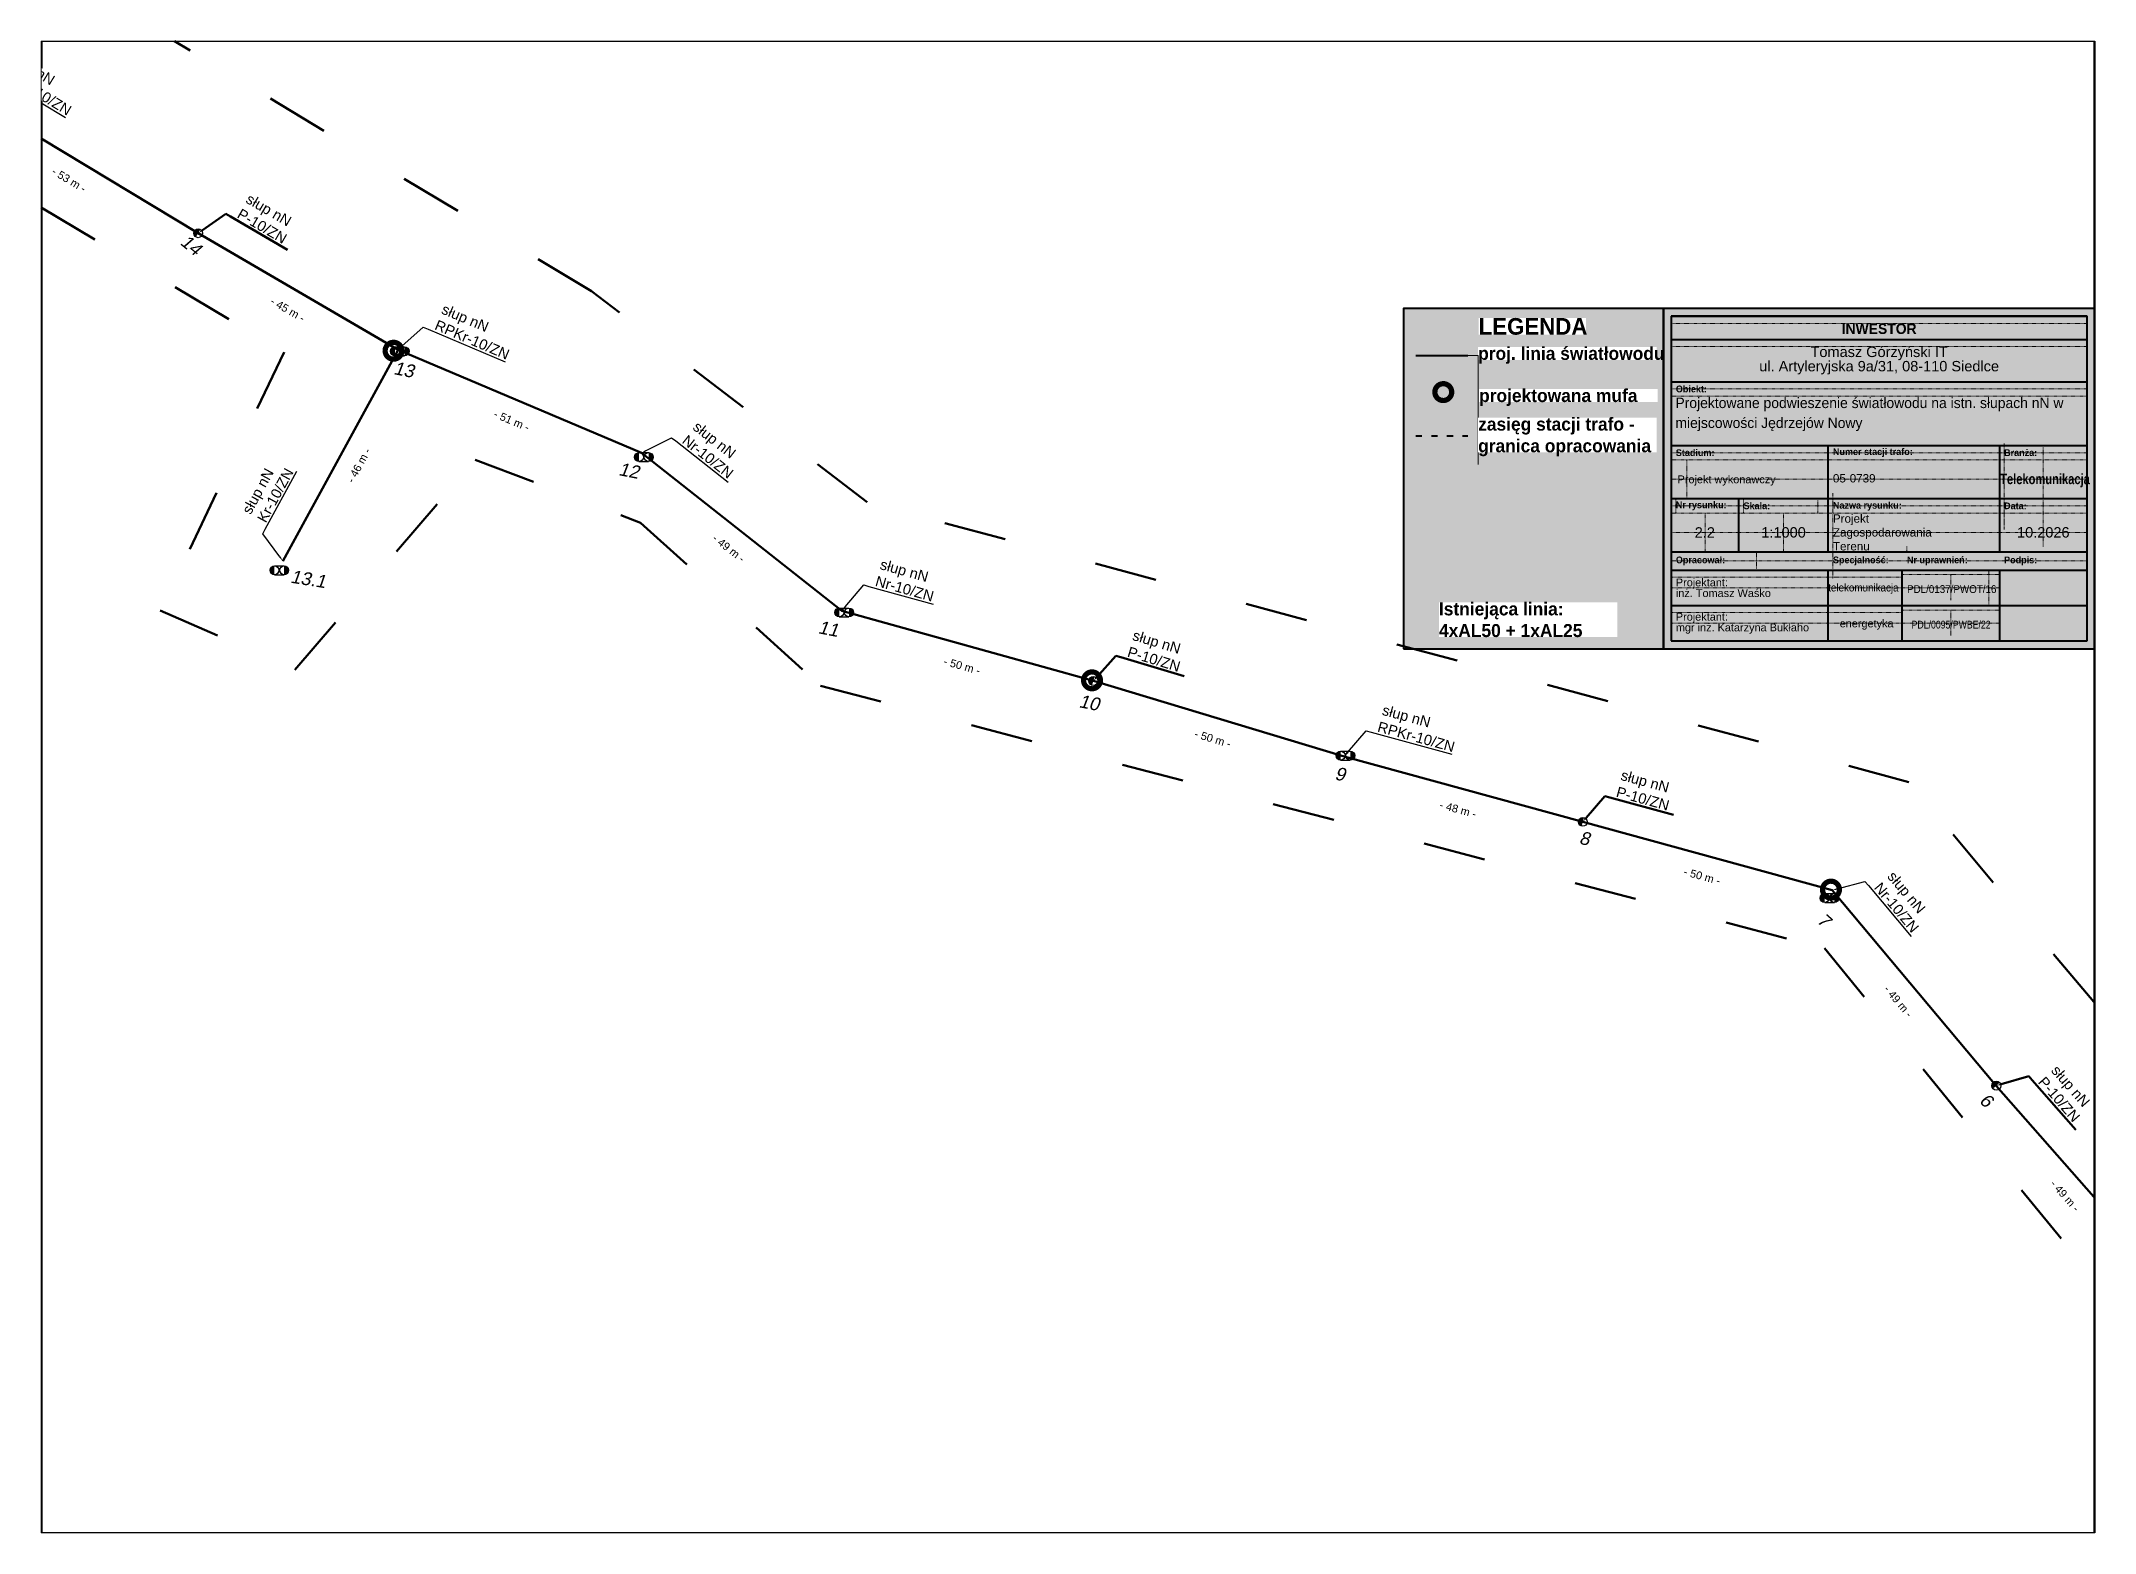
# Paper-space layout '739-2' of a CAD drawing. Header units: metres, sheet in millimetres. Extents: x 0 to 395, y 0 to 287.
# The model-space entities are those that its viewports show. They can reach past a viewport. Long polylines and large blocks are cut down to what shows.
import ezdxf
from ezdxf import colors
from ezdxf.entities.mleader import LeaderData, LeaderLine
from ezdxf.math import Vec2, Vec3

# ---------------------------------------------------------------- set-up
doc = ezdxf.new("R2010")
doc.units = ezdxf.units.M
for name, pattern in [('ACAD_ISO03W100', [30, 12, -18]), ('DGN Style 2', [0.005224, 0.003135, -0.00209]), ('GCAD_ISO03W100', [30, 12, -18])]:
    doc.linetypes.add(name, pattern=pattern)
for name, color, linetype, lineweight in [('!TELE', 30, 'SCARPLINE1A', 50), ('!trafo_05-0739', 6, 'GCAD_ISO03W100', 50), ('@Tabelka', 7, 'Continuous', 13), ('_mm zasięg trafo', 6, 'ACAD_ISO03W100', 35), ('_numery slupow etap 4 cz. 2', 7, 'Continuous', 40), ('_światłowód', 30, 'Continuous', 50)]:
    doc.layers.add(name, color=color, linetype=linetype, lineweight=lineweight)
for name, color, linetype in [('!wymiary', 7, 'Continuous'), ('_MM mufy', 3, 'Continuous'), ('_MM opisy', 7, 'Continuous'), ('_MM slupy', 5, 'Continuous')]:
    doc.layers.add(name, color=color, linetype=linetype)
doc.layers.add('@KonstrTabelki', color=253, linetype='DGN Style 2', lineweight=0, plot=False)
doc.styles.add('LEGENDA', font='arial.ttf')
doc.styles.get("Standard").update_dxf_attribs({"font": 'ARIAL.TTF'})
doc.linetypes.add('SCARPLINE1A', pattern='A,2,[150,AAA.SHX,S=1,R=0,X=0,Y=0],1e-11', length=2)
doc.dimstyles.new('opis linie', dxfattribs={"dimtxt": 1.5, "dimasz": 0.18, "dimexe": 0.18, "dimexo": 0.0625, "dimgap": 2.5, "dimtad": 4, "dimdec": 0, "dimzin": 0, "dimdsep": 46, "dimtxsty": 'Standard', "dimcen": 0.09, "dimse1": 1, "dimse2": 1, "dimsd1": 1, "dimsd2": 1, "dimclrt": 256, "dimadec": 0, "dimazin": 0, "dimtfac": 1, "dimtdec": 0, "dimtofl": 0, "dimtmove": 0, "dimatfit": 3, "dimfxl": 1, "dimtfill": 1, "dimtolj": 1, "dimtzin": 0, "dimarcsym": 0})

psp = doc.layouts.new('739-2')

# ---------------------------------------------------------------- texts
at = {"color": 18, "true_color": 0x000000, "insert": (314.32, 218.27), "char_height": 2, "width": 76.9558, "attachment_point": 1, "line_spacing_factor": 0.825, "style": 'LEGENDA'}
psp.add_mtext('\\pxsm1.15,ql;{\\fLato Light|b0|i0|c238|p34;\\C256;Projektowane podwieszenie światłowodu na istn. słupach nN w miejscowości Jędrzejów Nowy}', dxfattribs=at)
at = {"color": 1, "char_height": 1.6, "width": 26.3577, "attachment_point": 4, "style": 'LEGENDA'}
for s, insert in [('{\\C18;\\c0;05-0739}', (344.61, 202.76, 1)), ('{\\C18;\\c0;Projekt Zagospodarowania Terenu}', (344.61, 192.36, 1))]:
    psp.add_mtext(s, dxfattribs=dict(at, insert=insert))
at = {"char_height": 2, "attachment_point": 5, "line_spacing_factor": 0.825, "style": 'LEGENDA'}
for s, insert in [('2.2', (319.97, 192.36)), ('1:1000', (335.12, 192.36))]:
    psp.add_mtext(s, dxfattribs=dict(at, insert=insert))

msp = doc.modelspace()

# ---------------------------------------------------------------- blocks, each defined once
blk = doc.blocks.new('tabelka')
at = {"true_color": 0xffffff, "transparency": 33554687}
h = blk.add_hatch(color=7, dxfattribs=at)
h.dxf.hatch_style = 1
h.paths.add_polyline_path([(-83, 65.41), (0, 65.41), (0, 0), (-83, 0)])
at = {"layer": '@KonstrTabelki', "lineweight": 0}
for p, q in [((-1.5, 62.52), (-81.5, 62.52)), ((-1.5, 58.08), (-81.5, 58.08)), ((-1.5, 49.94), (-81.5, 49.94)), ((-81.5, 48.55), (-1.5, 48.55)), ((-1.5, 37.69), (-81.5, 37.69)), ((-81.5, 36.3), (-1.5, 36.3)), ((-78.46, 36.3), (-78.46, 28.86)), ((-17.47, 39.44), (-17.47, 22.94)), ((-9.93, 19.68), (-9.93, 39.08)), ((-81.5, 32.58), (-1.5, 32.58)), ((-80.6, 28.86), (-80.6, 26.08)), ((-67.58, 28.86), (-67.58, 26.08)), ((-53.27, 26.08), (-53.27, 28.86)), ((-50.39, 29.9), (-50.39, 18.64)), ((-17.47, 28.86), (-17.47, 22.94)), ((-9.93, 19.68), (-9.93, 28.86)), ((-1.5, 27.47), (-81.5, 27.47)), ((-81.5, 26.08), (-1.5, 26.08)), ((-74.99, 18.64), (-74.99, 26.08)), ((-59.88, 18.64), (-59.88, 26.08)), ((-1.5, 27.47), (-18.36, 27.47)), ((-1.5, 22.36), (-81.5, 22.36)), ((-1.5, 22.36), (-18.36, 22.36)), ((-81.5, 16.88), (-1.5, 16.88)), ((-65.11, 18.64), (-65.11, 15.11)), ((-50.39, 18.64), (-50.39, 13.41)), ((-36.15, 19.68), (-36.15, 18.64)), ((-37.05, 13.77), (-81.5, 13.77)), ((-37.05, 14.25), (-18.36, 14.25)), ((-27.71, 14.25), (-27.71, 9.31)), ((-20.43, 15.11), (-20.43, 8.31)), ((-37.05, 11.71), (-81.5, 11.71)), ((-18.36, 11.71), (-37.05, 11.71)), ((-37.05, 6.97), (-81.5, 6.97)), ((-37.05, 4.9), (-81.5, 4.9)), ((-37.05, 7.44), (-18.36, 7.44)), ((-18.36, 4.9), (-37.05, 4.9)), ((-27.71, 7.44), (-27.71, 2.5))]:
    blk.add_line(p, q, dxfattribs=at)
at = {"layer": '@KonstrTabelki'}
for points in [[(-51.29, 28.86), (-51.29, 39.08)], [(-51.29, 18.64), (-51.29, 28.86)]]:
    blk.add_lwpolyline(points, dxfattribs=at)
at = {"layer": '@Tabelka', "lineweight": 40}
for p, q in [((0, 65.41), (-83, 65.41)), ((-83, 65.41), (-83, 0)), ((-81.5, 63.91), (-1.5, 63.91)), ((-1.5, 63.91), (-81.5, 63.91)), ((-81.5, 63.91), (-81.5, 1.5)), ((-1.5, 1.5), (-1.5, 63.91)), ((0, 0), (0, 65.41)), ((-81.5, 59.47), (-1.5, 59.47)), ((-81.5, 51.33), (-1.5, 51.33)), ((-81.5, 39.08), (-1.5, 39.08)), ((-81.5, 39.08), (-18.36, 39.08)), ((-51.29, 28.86), (-51.29, 39.08)), ((-51.29, 28.86), (-51.29, 35.67)), ((-18.36, 39.08), (-18.36, 28.86)), ((-81.5, 28.86), (-18.36, 28.86)), ((-68.48, 18.64), (-68.48, 28.86)), ((-51.29, 18.64), (-51.29, 28.86)), ((-18.36, 28.86), (-1.5, 28.86)), ((-18.36, 28.86), (-18.36, 18.64)), ((-51.29, 18.64), (-51.29, 25.45)), ((-18.36, 25.45), (-18.36, 18.64)), ((-81.5, 18.64), (-1.5, 18.64)), ((-81.5, 18.64), (-1.5, 18.64)), ((-81.5, 15.11), (-1.5, 15.11)), ((-51.29, 1.5), (-51.29, 15.11)), ((-37.05, 1.5), (-37.05, 15.11)), ((-18.36, 15.11), (-18.36, 1.5)), ((-81.5, 8.31), (-1.5, 8.31)), ((-81.5, 8.31), (-1.5, 8.31)), ((-81.5, 1.5), (-1.5, 1.5)), ((-83, 0), (0, 0))]:
    blk.add_line(p, q, dxfattribs=at)
at = {"layer": '@Tabelka'}
for s, insert, char_height, attachment_point, line_spacing_factor in [('{\\fLato Light|b1|i0|c238|p34;INWESTOR}', (-41.5, 62.52), 2, 2, 0.825), ('{\\fLato Light|b1|i0|c238|p34;Obiekt:}', (-80.6, 49.94), 1.3, 4, 0.946154), ('{\\fLato Light|b1|i0|c238|p34;Branża:}', (-17.47, 37.69), 1.3, 4, 0.946154), ('Projekt wykonawczy', (-80.27, 32.34), 1.5, 4, 0.825), ('{\\fLato Light|b1|i0|c238|p34;\\W0.8;Telekomunikacja}', (-9.6, 32.34), 2, 5, 0.76875), ('{\\fLato Light|b1|i0|c238|p34;Nr rysunku:}', (-80.6, 27.47), 1.3, 4, 0.946154), ('{\\fLato Light|b1|i0|c238|p34;Skala:}', (-67.58, 27.47), 1.3, 4, 0.946154), ('{\\fLato Light|b1|i0|c238|p34;Nazwa rysunku:}', (-50.39, 27.38), 1.3, 4, 0.946154), ('{\\fLato Light|b1|i0|c238|p34;Data:}', (-17.47, 27.47), 1.3, 4, 0.946154), ('10.2026', (-9.93, 22.36), 2, 5, 0.825), ('{\\fLato Light|b1|i0|c238|p34;Opracował:}', (-80.6, 16.88), 1.3, 4, 0.946154), ('{\\fLato Light|b1|i0|c238|p34;Specjalność:}', (-50.39, 16.88), 1.3, 4, 0.946154), ('{\\fLato Light|b1|i0|c238|p34;Nr uprawnień:}', (-36.15, 16.88), 1.3, 4, 0.946154), ('{\\fLato Light|b1|i0|c238|p34;Podpis:}', (-17.47, 16.88), 1.3, 4, 0.946154)]:
    blk.add_mtext(s, dxfattribs=dict(at, insert=insert, char_height=char_height, attachment_point=attachment_point, line_spacing_factor=line_spacing_factor))
at = {"layer": '@Tabelka', "insert": (-41.5, 58.08), "char_height": 2, "attachment_point": 2, "line_spacing_factor": 0.825, "style": 'LEGENDA'}
blk.add_mtext('Tomasz Górzyński IT\\Pul. Artyleryjska 9a/31, 08-110 Siedlce', dxfattribs=at)
at = {"layer": '@Tabelka'}
for s, insert, char_height, width, attachment_point, line_spacing_factor in [('{\\fLato Light|b1|i0|c238|p34;Stadium:}', (-80.6, 37.69), 1.3, 8.6456, 4, 0.946154), ('{\\fLato Light|b1|i0|c238|p34;Numer stacji trafo:}', (-50.39, 37.69), 1.3, 16.1141, 4, 0.946154), ('Projektant:\\Pinż. Tomasz Waśko', (-80.6, 11.71), 1.5, 27.9275, 4, 0.825), ('{\\W0.9;telekomunikacja}', (-44.53, 11.53), 1.5, 22.915, 5, 0.825), ('{\\W0.9;PDL/0137/PWOT/16}', (-27.54, 11.46), 1.5, 22.915, 5, 0.825), ('Projektant:\\Pmgr inż. Katarzyna Bukłaho', (-80.6, 4.9), 1.5, 27.9275, 4, 0.825), ('energetyka', (-43.91, 4.64), 1.5, 22.915, 5, 0.825), ('{\\W0.8;PDL/0095/PWBE/22}', (-27.66, 4.62), 1.5, 22.915, 5, 0.825)]:
    blk.add_mtext(s, dxfattribs=dict(at, insert=insert, char_height=char_height, width=width, attachment_point=attachment_point, line_spacing_factor=line_spacing_factor))
blk = doc.blocks.new('mufa')
at = {"layer": '_MM mufy'}
h = blk.add_hatch(color=256, dxfattribs=at)
h.dxf.hatch_style = 1
h.paths.add_polyline_path([(2.15, 0.12, 1), (-2.1, -0.05, 1)])
h.paths.add_polyline_path([(-1.1, -0.01, -1), (1.15, 0.08, -1)], flags=16)
h.paths.add_polyline_path([(-0.83, 0, -1), (0.88, 0.07, -1)], flags=0)
blk = doc.blocks.new('legenda')
at = {"true_color": 0xffffff, "transparency": 33554687}
h = blk.add_hatch(color=7, dxfattribs=at)
h.dxf.hatch_style = 1
h.paths.add_polyline_path([(-50, 65.41), (0, 65.41), (0, 0), (-50, 0)])
at = {"lineweight": 40}
blk.add_lwpolyline([(0, 65.41), (-50, 65.41), (-50, 0)], dxfattribs=at)
at = {"layer": '_mm zasięg trafo', "lineweight": 40, "ltscale": 0.1}
blk.add_lwpolyline([(-47.62, 40.95), (-37.62, 40.95)], dxfattribs=at)
at = {"layer": '_światłowód', "lineweight": 40}
blk.add_lwpolyline([(-47.62, 56.41), (-37.62, 56.41)], dxfattribs=at)
at = {"layer": '_mm zasięg trafo'}
blk.add_blockref('mufa', (-42.35, 49.31), dxfattribs=at)
at = {"layer": '_mm zasięg trafo', "bg_fill": 3, "box_fill_scale": 1, "bg_fill_color": 256, "bg_fill_transparency": 0}
for s, width, heights, insert, char_height, attachment_point in [('{\\fLato Light|b1|i0|c238|p34;\\C7;LEGENDA}', 20.65, [-3.27], (-35.53, 63.58), 3.2, 1), ('\\pxt4;{\\fLato Light|b1|i0|c238|p34;\\C7;proj. linia światłowodu}', 34.3358, [-3.2], (-35.62, 56.41), 2.5, 4)]:
    blk.add_mtext_dynamic_manual_height_columns(s, width=width, gutter_width=1, heights=heights, dxfattribs=dict(at, insert=insert, char_height=char_height, attachment_point=attachment_point))
at = {"layer": 'Defpoints', "color": 252, "lineweight": 0, "true_color": 0x939598}
blk.add_lwpolyline([(-37.62, 56.41), (-35.62, 56.41), (-35.62, 35.41)], dxfattribs=at)
at = {"layer": '_mm zasięg trafo', "char_height": 2.5, "attachment_point": 4, "bg_fill": 3, "box_fill_scale": 1, "bg_fill_color": 256, "bg_fill_transparency": 0}
for s, heights, insert in [('\\pxt4;{\\fLato Light|b1|i0|c238|p34;\\C7;projektowana mufa}', [-3.2], (-35.44, 48.3)), ('\\pxt4;{\\fLato Light|b1|i0|c238|p34;\\C7;zasięg stacji trafo - granica opracowania}', [-7.36], (-35.62, 40.72))]:
    blk.add_mtext_dynamic_manual_height_columns(s, width=34.3358, gutter_width=1, heights=heights, dxfattribs=dict(at, insert=insert))
at = {"lineweight": 40}
blk.add_lwpolyline([(-50, 0), (0, 0), (0, 65.41)], dxfattribs=at)
at = {"layer": '_mm zasięg trafo', "insert": (-43.16, 5.56), "char_height": 2.5, "attachment_point": 4, "bg_fill": 3, "box_fill_scale": 1, "bg_fill_color": 256, "bg_fill_transparency": 0}
blk.add_mtext_dynamic_manual_height_columns('\\pxt4;{\\fLato Light|b1|i0|c238|p34;\\C7;Istniejąca linia:\\P4xAL50 + 1xAL25}', width=34.3358, gutter_width=1, heights=[0], dxfattribs=at)
blk = doc.blocks.new('*D151')
at = {"layer": 'Defpoints', "color": 0}
for p in [(7548016.27, 5784969.9), (7548016.93, 5784969.54), (7547994.11, 5784929.27)]:
    blk.add_point(p, dxfattribs=at)
at = {"layer": '!wymiary', "insert": (7548008.72, 5784947.66), "char_height": 1.5, "attachment_point": 5, "rotation": 61.3911, "bg_fill": 3, "box_fill_scale": 1.1, "bg_fill_color": 9, "bg_fill_true_color": 13158600, "bg_fill_transparency": 0}
blk.add_mtext('\\A1;- 46 m -', dxfattribs=at)
blk = doc.blocks.new('*D159')
at = {"layer": 'Defpoints', "color": 0}
for p in [(7547932.28, 5785019.71), (7547977.81, 5784992.31), (7547977.42, 5784991.67)]:
    blk.add_point(p, dxfattribs=at)
at = {"layer": '!wymiary', "insert": (7547952.97, 5785002.57), "char_height": 1.5, "attachment_point": 5, "rotation": 328.9671, "bg_fill": 3, "box_fill_scale": 1.1, "bg_fill_color": 9, "bg_fill_true_color": 13158600, "bg_fill_transparency": 0}
blk.add_mtext('\\A1;- 53 m -', dxfattribs=at)
blk = doc.blocks.new('*D160')
at = {"layer": 'Defpoints', "color": 0}
for p in [(7547977.81, 5784992.31), (7548015.89, 5784969.26), (7548016.27, 5784969.9)]:
    blk.add_point(p, dxfattribs=at)
at = {"layer": '!wymiary', "insert": (7547995.02, 5784977.64), "char_height": 1.5, "attachment_point": 5, "rotation": 329.7731, "bg_fill": 3, "box_fill_scale": 1.1, "bg_fill_color": 9, "bg_fill_true_color": 13158600, "bg_fill_transparency": 0}
blk.add_mtext('\\A1;- 45 m -', dxfattribs=at)
blk = doc.blocks.new('*D161')
at = {"layer": 'Defpoints', "color": 0}
for p in [(7548016.27, 5784969.9), (7548062.76, 5784949.36), (7548063.06, 5784950.06)]:
    blk.add_point(p, dxfattribs=at)
at = {"layer": '!wymiary', "insert": (7548038.1, 5784956.28), "char_height": 1.5, "attachment_point": 5, "rotation": 337.011, "bg_fill": 3, "box_fill_scale": 1.1, "bg_fill_color": 9, "bg_fill_true_color": 13158600, "bg_fill_transparency": 0}
blk.add_mtext('\\A1;- 51 m -', dxfattribs=at)
blk = doc.blocks.new('*D162')
at = {"layer": 'Defpoints', "color": 0}
for p in [(7548063.06, 5784950.06), (7548101.14, 5784919.14), (7548101.61, 5784919.73)]:
    blk.add_point(p, dxfattribs=at)
at = {"layer": '!wymiary', "insert": (7548079.85, 5784931.74), "char_height": 1.5, "attachment_point": 5, "rotation": 321.8127, "bg_fill": 3, "box_fill_scale": 1.1, "bg_fill_color": 9, "bg_fill_true_color": 13158600, "bg_fill_transparency": 0}
blk.add_mtext('\\A1;- 49 m -', dxfattribs=at)
blk = doc.blocks.new('*D163')
at = {"layer": 'Defpoints', "color": 0}
for p in [(7548101.61, 5784919.73), (7548149.78, 5784905.51), (7548149.98, 5784906.23)]:
    blk.add_point(p, dxfattribs=at)
at = {"layer": '!wymiary', "insert": (7548124.71, 5784909.11), "char_height": 1.5, "attachment_point": 5, "rotation": 344.4027, "bg_fill": 3, "box_fill_scale": 1.1, "bg_fill_color": 9, "bg_fill_true_color": 13158600, "bg_fill_transparency": 0}
blk.add_mtext('\\A1;- 50 m -', dxfattribs=at)
blk = doc.blocks.new('*D164')
at = {"layer": 'Defpoints', "color": 0}
for p in [(7548149.98, 5784906.23), (7548198, 5784890.96), (7548198.22, 5784891.68)]:
    blk.add_point(p, dxfattribs=at)
at = {"layer": '!wymiary', "insert": (7548172.94, 5784895.11), "char_height": 1.5, "attachment_point": 5, "rotation": 343.2166, "bg_fill": 3, "box_fill_scale": 1.1, "bg_fill_color": 9, "bg_fill_true_color": 13158600, "bg_fill_transparency": 0}
blk.add_mtext('\\A1;- 50 m -', dxfattribs=at)
blk = doc.blocks.new('*D165')
at = {"layer": 'Defpoints', "color": 0}
for p in [(7548198.22, 5784891.68), (7548243.91, 5784878.4), (7548244.11, 5784879.13)]:
    blk.add_point(p, dxfattribs=at)
at = {"layer": '!wymiary', "insert": (7548220.11, 5784881.53), "char_height": 1.5, "attachment_point": 5, "rotation": 344.7014, "bg_fill": 3, "box_fill_scale": 1.1, "bg_fill_color": 9, "bg_fill_true_color": 13158600, "bg_fill_transparency": 0}
blk.add_mtext('\\A1;- 48 m -', dxfattribs=at)
blk = doc.blocks.new('*D166')
at = {"layer": 'Defpoints', "color": 0}
for p in [(7548244.11, 5784879.13), (7548292.09, 5784865.99), (7548291.89, 5784865.27)]:
    blk.add_point(p, dxfattribs=at)
at = {"layer": '!wymiary', "insert": (7548267.04, 5784868.68), "char_height": 1.5, "attachment_point": 5, "rotation": 344.6876, "bg_fill": 3, "box_fill_scale": 1.1, "bg_fill_color": 9, "bg_fill_true_color": 13158600, "bg_fill_transparency": 0}
blk.add_mtext('\\A1;- 50 m -', dxfattribs=at)
blk = doc.blocks.new('*D167')
at = {"layer": 'Defpoints', "color": 0}
for p in [(7548292.09, 5784865.99), (7548323.05, 5784827.92), (7548323.63, 5784828.41)]:
    blk.add_point(p, dxfattribs=at)
at = {"layer": '!wymiary', "insert": (7548304.78, 5784844.62), "char_height": 1.5, "attachment_point": 5, "rotation": 309.9991, "bg_fill": 3, "box_fill_scale": 1.1, "bg_fill_color": 9, "bg_fill_true_color": 13158600, "bg_fill_transparency": 0}
blk.add_mtext('\\A1;- 49 m -', dxfattribs=at)
blk = doc.blocks.new('*D168')
at = {"layer": 'Defpoints', "color": 0}
for p in [(7548323.63, 5784828.41), (7548355.54, 5784790.87), (7548356.11, 5784791.36)]:
    blk.add_point(p, dxfattribs=at)
at = {"layer": '!wymiary', "insert": (7548336.85, 5784807.24), "char_height": 1.5, "attachment_point": 5, "rotation": 311.2425, "bg_fill": 3, "box_fill_scale": 1.1, "bg_fill_color": 9, "bg_fill_true_color": 13158600, "bg_fill_transparency": 0}
blk.add_mtext('\\A1;- 49 m -', dxfattribs=at)
blk = doc.blocks.new('ZN')
at = {"layer": '_MM slupy', "transparency": 33554687}
h = blk.add_hatch(color=256, dxfattribs=at)
h.dxf.hatch_style = 1
h.paths.add_polyline_path([(0, -0.86), (0, 0.86, 1)])
at = {"layer": '_MM slupy'}
blk.add_circle((0, 0), 0.857, dxfattribs=at)
blk = doc.blocks.new('R')
at = {"layer": '_MM slupy', "transparency": 33554687}
h = blk.add_hatch(color=256, dxfattribs=at)
h.dxf.hatch_style = 1
h.paths.add_polyline_path([(-0.93, -0.86), (-0.93, 0.86, 1)])
h = blk.add_hatch(color=256, dxfattribs=at)
h.dxf.hatch_style = 1
h.paths.add_polyline_path([(0.93, 0.86), (0.93, -0.86, 1)])
at = {"layer": '_MM slupy'}
for points in [[(-0.93, 0.86), (0.93, 0.86)], [(-0.93, -0.86), (0.93, -0.86)]]:
    blk.add_lwpolyline(points, dxfattribs=at)
for centre in [(-0.93, 0), (0.93, 0)]:
    blk.add_circle(centre, 0.857, dxfattribs=at)
blk = doc.blocks.new('q')
at = {"layer": '_MM slupy'}
blk.add_blockref('ZN', (0, 0), dxfattribs=at)
at = {"layer": '_MM opisy'}
ml = blk.add_multileader_mtext('Standard', dxfattribs=at)
ml.set_content('\\pxql;słup nN\\PP-10/ZN', color=256)
ml.set_leader_properties()
ml.build(insert=Vec2(0, 0))
ml.multileader.update_dxf_attribs({"has_text_frame": 1, "text_left_attachment_type": 5, "text_right_attachment_type": 5, "dogleg_length": 1, "arrow_head_size": 1})
ctx = ml.context
ctx.base_point, ctx.char_height, ctx.arrow_head_size, ctx.landing_gap_size, ctx.plane_origin = Vec3(3.75, 5.9), 2, 1, 1, Vec3(1.72, -1.42)
ctx.left_attachment, ctx.right_attachment = 5, 5
notes = []
notes.append((ctx, [(0, (1, 1, 0), (2.75, 5.9), (1, 0), 1, [(0, [(0, 0), (2.75, 5.9)], 0, [])])]))
ctx.mtext.insert, ctx.mtext.flow_direction = Vec3(4.75, 11.7), 5
ctx.mtext.has_bg_fill, ctx.mtext.bg_color, ctx.mtext.bg_scale_factor, ctx.mtext.bg_transparency, ctx.mtext.use_window_bg_color = 1, -1023410175, 1, 0, 1
for ctx, leaders in notes:
    for number, flags, end, landing, length, lines in leaders:
        leader = LeaderData()
        leader.index, (leader.has_last_leader_line, leader.has_dogleg_vector, leader.attachment_direction) = number, flags
        leader.last_leader_point, leader.dogleg_vector, leader.dogleg_length = Vec3(end), Vec3(landing), length
        for number, points, colour, breaks in lines:
            line = LeaderLine()
            line.index, line.vertices, line.color, line.breaks = number, Vec3.list(points), colors.encode_raw_color(colour), breaks
            leader.lines.append(line)
        ctx.leaders.append(leader)

# ---------------------------------------------------------------- linework, layer by layer
at = {"layer": '!TELE'}
for points in [[(7547932.28, 5785019.71), (7547977.81, 5784992.31), (7548016.27, 5784969.9), (7548063.06, 5784950.06), (7548101.61, 5784919.73), (7548149.98, 5784906.23), (7548198.22, 5784891.68), (7548244.11, 5784879.13), (7548292.09, 5784865.99), (7548323.63, 5784828.41), (7548356.11, 5784791.36)], [(7547994.11, 5784929.27), (7548016.27, 5784969.9)]]:
    msp.add_lwpolyline(points, dxfattribs=at)

# ---------------------------------------------------------------- next in the draw order: dimensions: what is measured, and where the dimension line sits
at = {"layer": '!wymiary'}
for p1, p2, picture, middle in [((7547932.28, 5785019.71), (7547977.81, 5784992.31), '*D159', (7547952.97, 5785002.57)), ((7547994.11, 5784929.27), (7548016.27, 5784969.9), '*D151', (7548008.72, 5784947.66))]:
    dim = msp.add_aligned_dim(p1=p1, p2=p2, distance=-0.75, dimstyle='opis linie', override={"dimpost": '- <> m -'}, dxfattribs=at)
    dim.commit()
    dim.dimension.update_dxf_attribs({"geometry": picture, "text_midpoint": middle})

# ---------------------------------------------------------------- next in the draw order: dimensions: what is measured, and where the dimension line sits
dim = msp.add_aligned_dim(p1=(7547977.81, 5784992.31), p2=(7548016.27, 5784969.9), distance=-0.75, dimstyle='opis linie', override={"dimpost": '- <> m -'}, dxfattribs=at)
dim.commit()
dim.dimension.update_dxf_attribs({"geometry": '*D160', "text_midpoint": (7547995.02, 5784977.64)})

# ---------------------------------------------------------------- next in the draw order: leaders
at = {"layer": '_MM opisy'}
ml = msp.add_multileader_mtext('Standard', dxfattribs=at)
ml.set_content('\\pxql;słup nN\\PRPKr-10/ZN', color=256)
ml.set_leader_properties()
ml.build(insert=Vec2(0, 0))
ml.multileader.update_dxf_attribs({"has_text_frame": 1, "text_left_attachment_type": 5, "text_right_attachment_type": 5, "dogleg_length": 1, "arrow_head_size": 1})
ctx = ml.context
ctx.base_point, ctx.char_height, ctx.arrow_head_size, ctx.landing_gap_size, ctx.plane_origin, ctx.plane_x_axis, ctx.plane_y_axis = Vec3(7547938.54, 5785022.83), 2, 1, 1, Vec3(7547933.02, 5785017.61), Vec3(0.856871, -0.51553), Vec3(0.51553, 0.856871)
ctx.left_attachment, ctx.right_attachment = 5, 5
notes = []
notes.append((ctx, [(0, (1, 1, 0), (7547937.68, 5785023.34), (0.856871, -0.51553), 1, [(0, [(7547932.28, 5785019.71), (7547937.68, 5785023.34)], 0, [])])]))
ctx.mtext.insert, ctx.mtext.text_direction, ctx.mtext.flow_direction = Vec3(7547942.37, 5785027.26), Vec3(0.856871, -0.51553), 5
ctx.mtext.has_bg_fill, ctx.mtext.bg_color, ctx.mtext.bg_scale_factor, ctx.mtext.bg_transparency, ctx.mtext.use_window_bg_color = 1, -1023410175, 1, 0, 1
ml = msp.add_multileader_mtext('Standard', dxfattribs=at)
ml.set_content('\\pxql;słup nN\\PKr-10/ZN', color=256)
ml.set_leader_properties()
ml.build(insert=Vec2(0, 0))
ml.multileader.update_dxf_attribs({"has_text_frame": 1, "text_left_attachment_type": 5, "text_right_attachment_type": 5, "dogleg_length": 1, "arrow_head_size": 1})
ctx = ml.context
ctx.base_point, ctx.char_height, ctx.arrow_head_size, ctx.landing_gap_size, ctx.plane_origin, ctx.plane_x_axis, ctx.plane_y_axis = Vec3(7547990.72, 5784935.39), 2, 1, 1, Vec3(7547996.18, 5784930.1), Vec3(0.478828, 0.877909), Vec3(-0.877909, 0.478828)
ctx.left_attachment, ctx.right_attachment = 5, 5
notes.append((ctx, [(0, (1, 1, 0), (7547990.25, 5784934.51), (0.478828, 0.877909), 1, [(0, [(7547994.11, 5784929.27), (7547990.25, 5784934.51)], 0, [])])]))
ctx.mtext.insert, ctx.mtext.text_direction, ctx.mtext.flow_direction = Vec3(7547986.14, 5784939.03), Vec3(0.478828, 0.877909), 5
ctx.mtext.has_bg_fill, ctx.mtext.bg_color, ctx.mtext.bg_scale_factor, ctx.mtext.bg_transparency, ctx.mtext.use_window_bg_color = 1, -1023410175, 1, 0, 1
for ctx, leaders in notes:
    for number, flags, end, landing, length, lines in leaders:
        leader = LeaderData()
        leader.index, (leader.has_last_leader_line, leader.has_dogleg_vector, leader.attachment_direction) = number, flags
        leader.last_leader_point, leader.dogleg_vector, leader.dogleg_length = Vec3(end), Vec3(landing), length
        for number, points, colour, breaks in lines:
            line = LeaderLine()
            line.index, line.vertices, line.color, line.breaks = number, Vec3.list(points), colors.encode_raw_color(colour), breaks
            leader.lines.append(line)
        ctx.leaders.append(leader)

# ---------------------------------------------------------------- next in the draw order: block references
at = {"layer": '!TELE', "rotation": 329.7731366324447}
msp.add_blockref('q', (7547977.81, 5784992.31), dxfattribs=at)
msp.add_blockref('R', (7547993.42, 5784927.51))

# ---------------------------------------------------------------- next in the draw order: texts
at = {"layer": '_numery slupow etap 4 cz. 2', "oblique": 10}
msp.add_text('13.1', height=2.5, rotation=350.986, dxfattribs=at).set_placement((7547995.47, 5784925.13))

# ---------------------------------------------------------------- next in the draw order: dimensions: what is measured, and where the dimension line sits
at = {"layer": '!wymiary'}
dim = msp.add_aligned_dim(p1=(7548016.27, 5784969.9), p2=(7548063.06, 5784950.06), distance=-0.75, dimstyle='opis linie', override={"dimpost": '- <> m -'}, dxfattribs=at)
dim.commit()
dim.dimension.update_dxf_attribs({"geometry": '*D161', "text_midpoint": (7548038.1, 5784956.28)})

# ---------------------------------------------------------------- next in the draw order: texts
at = {"layer": '_numery slupow etap 4 cz. 2', "oblique": 10}
msp.add_text('14', height=2.5, rotation=320.9175, dxfattribs=at).set_placement((7547974.2, 5784990.27))

# ---------------------------------------------------------------- next in the draw order: dimensions: what is measured, and where the dimension line sits
at = {"layer": '!wymiary'}
dim = msp.add_aligned_dim(p1=(7548063.06, 5784950.06), p2=(7548101.61, 5784919.73), distance=-0.75, dimstyle='opis linie', override={"dimpost": '- <> m -'}, dxfattribs=at)
dim.commit()
dim.dimension.update_dxf_attribs({"geometry": '*D162', "text_midpoint": (7548079.85, 5784931.74)})

# ---------------------------------------------------------------- next in the draw order: leaders
at = {"layer": '_MM opisy'}
ml = msp.add_multileader_mtext('Standard', dxfattribs=at)
ml.set_content('\\pxql;słup nN\\PRPKr-10/ZN', color=256)
ml.set_leader_properties()
ml.build(insert=Vec2(0, 0))
ml.multileader.update_dxf_attribs({"has_text_frame": 1, "text_left_attachment_type": 5, "text_right_attachment_type": 5, "dogleg_length": 1, "arrow_head_size": 1})
ctx = ml.context
ctx.base_point, ctx.char_height, ctx.arrow_head_size, ctx.landing_gap_size, ctx.plane_origin, ctx.plane_x_axis, ctx.plane_y_axis = Vec3(7548022.03, 5784973.87), 2, 1, 1, Vec3(7548017.3, 5784967.93), Vec3(0.92058, -0.390554), Vec3(0.390554, 0.92058)
ctx.left_attachment, ctx.right_attachment = 5, 5
notes = []
notes.append((ctx, [(0, (1, 1, 0), (7548021.11, 5784974.26), (0.92058, -0.390554), 1, [(0, [(7548016.27, 5784969.9), (7548021.11, 5784974.26)], 0, [])])]))
ctx.mtext.insert, ctx.mtext.text_direction, ctx.mtext.flow_direction = Vec3(7548025.2, 5784978.79), Vec3(0.92058, -0.390554), 5
ctx.mtext.has_bg_fill, ctx.mtext.bg_color, ctx.mtext.bg_scale_factor, ctx.mtext.bg_transparency, ctx.mtext.use_window_bg_color = 1, -1023410175, 1, 0, 1
for ctx, leaders in notes:
    for number, flags, end, landing, length, lines in leaders:
        leader = LeaderData()
        leader.index, (leader.has_last_leader_line, leader.has_dogleg_vector, leader.attachment_direction) = number, flags
        leader.last_leader_point, leader.dogleg_vector, leader.dogleg_length = Vec3(end), Vec3(landing), length
        for number, points, colour, breaks in lines:
            line = LeaderLine()
            line.index, line.vertices, line.color, line.breaks = number, Vec3.list(points), colors.encode_raw_color(colour), breaks
            leader.lines.append(line)
        ctx.leaders.append(leader)

# ---------------------------------------------------------------- next in the draw order: block references
at = {"color": 5, "lineweight": 70}
msp.add_blockref('mufa', (7548015.36, 5784969.68), dxfattribs=at)
msp.add_blockref('R', (7548016.58, 5784969.6))

# ---------------------------------------------------------------- next in the draw order: texts
at = {"layer": '_numery slupow etap 4 cz. 2', "oblique": 10}
msp.add_text('13', height=2.5, rotation=348.9899, dxfattribs=at).set_placement((7548015.28, 5784965.23))

# ---------------------------------------------------------------- next in the draw order: dimensions: what is measured, and where the dimension line sits
at = {"layer": '!wymiary'}
dim = msp.add_aligned_dim(p1=(7548101.61, 5784919.73), p2=(7548149.98, 5784906.23), distance=-0.75, dimstyle='opis linie', override={"dimpost": '- <> m -'}, dxfattribs=at)
dim.commit()
dim.dimension.update_dxf_attribs({"geometry": '*D163', "text_midpoint": (7548124.71, 5784909.11)})

# ---------------------------------------------------------------- next in the draw order: leaders
at = {"layer": '_MM opisy'}
ml = msp.add_multileader_mtext('Standard', dxfattribs=at)
ml.set_content('\\pxql;słup nN\\PNr-10/ZN', color=256)
ml.set_leader_properties()
ml.build(insert=Vec2(0, 0))
ml.multileader.update_dxf_attribs({"has_text_frame": 1, "text_left_attachment_type": 5, "text_right_attachment_type": 5, "dogleg_length": 1, "arrow_head_size": 1})
ctx = ml.context
ctx.base_point, ctx.char_height, ctx.arrow_head_size, ctx.landing_gap_size, ctx.plane_origin, ctx.plane_x_axis, ctx.plane_y_axis = Vec3(7548069.66, 5784952.37), 2, 1, 1, Vec3(7548063.53, 5784947.88), Vec3(0.785994, -0.618234), Vec3(0.618234, 0.785994)
ctx.left_attachment, ctx.right_attachment = 5, 5
notes = []
notes.append((ctx, [(0, (1, 1, 0), (7548068.87, 5784952.99), (0.785994, -0.618234), 1, [(0, [(7548063.06, 5784950.06), (7548068.87, 5784952.99)], 0, [])])]))
ctx.mtext.insert, ctx.mtext.text_direction, ctx.mtext.flow_direction = Vec3(7548074.01, 5784956.29), Vec3(0.785994, -0.618234), 5
ctx.mtext.has_bg_fill, ctx.mtext.bg_color, ctx.mtext.bg_scale_factor, ctx.mtext.bg_transparency, ctx.mtext.use_window_bg_color = 1, -1023410175, 1, 0, 1
for ctx, leaders in notes:
    for number, flags, end, landing, length, lines in leaders:
        leader = LeaderData()
        leader.index, (leader.has_last_leader_line, leader.has_dogleg_vector, leader.attachment_direction) = number, flags
        leader.last_leader_point, leader.dogleg_vector, leader.dogleg_length = Vec3(end), Vec3(landing), length
        for number, points, colour, breaks in lines:
            line = LeaderLine()
            line.index, line.vertices, line.color, line.breaks = number, Vec3.list(points), colors.encode_raw_color(colour), breaks
            leader.lines.append(line)
        ctx.leaders.append(leader)

# ---------------------------------------------------------------- next in the draw order: block references
msp.add_blockref('R', (7548063.52, 5784949.26))

# ---------------------------------------------------------------- next in the draw order: texts
at = {"layer": '_numery slupow etap 4 cz. 2', "oblique": 10}
msp.add_text('12', height=2.5, rotation=348.9899, dxfattribs=at).set_placement((7548058.56, 5784945.81))

# ---------------------------------------------------------------- next in the draw order: dimensions: what is measured, and where the dimension line sits
at = {"layer": '!wymiary'}
dim = msp.add_aligned_dim(p1=(7548149.98, 5784906.23), p2=(7548198.22, 5784891.68), distance=-0.75, dimstyle='opis linie', override={"dimpost": '- <> m -'}, dxfattribs=at)
dim.commit()
dim.dimension.update_dxf_attribs({"geometry": '*D164', "text_midpoint": (7548172.94, 5784895.11)})

# ---------------------------------------------------------------- next in the draw order: leaders
at = {"layer": '_MM opisy'}
ml = msp.add_multileader_mtext('Standard', dxfattribs=at)
ml.set_content('\\pxql;słup nN\\PNr-10/ZN', color=256)
ml.set_leader_properties()
ml.build(insert=Vec2(0, 0))
ml.multileader.update_dxf_attribs({"has_text_frame": 1, "text_left_attachment_type": 5, "text_right_attachment_type": 5, "dogleg_length": 1, "arrow_head_size": 1})
ctx = ml.context
ctx.base_point, ctx.char_height, ctx.arrow_head_size, ctx.landing_gap_size, ctx.plane_origin, ctx.plane_x_axis, ctx.plane_y_axis = Vec3(7548106.81, 5784924.41), 2, 1, 1, Vec3(7548102.88, 5784917.9), Vec3(0.963175, -0.268875), Vec3(0.268875, 0.963175)
ctx.left_attachment, ctx.right_attachment = 5, 5
notes = []
notes.append((ctx, [(0, (1, 1, 0), (7548105.85, 5784924.68), (0.963175, -0.268875), 1, [(0, [(7548101.61, 5784919.73), (7548105.85, 5784924.68)], 0, [])])]))
ctx.mtext.insert, ctx.mtext.text_direction, ctx.mtext.flow_direction = Vec3(7548109.32, 5784929.69), Vec3(0.963175, -0.268875), 5
ctx.mtext.has_bg_fill, ctx.mtext.bg_color, ctx.mtext.bg_scale_factor, ctx.mtext.bg_transparency, ctx.mtext.use_window_bg_color = 1, -1023410175, 1, 0, 1
for ctx, leaders in notes:
    for number, flags, end, landing, length, lines in leaders:
        leader = LeaderData()
        leader.index, (leader.has_last_leader_line, leader.has_dogleg_vector, leader.attachment_direction) = number, flags
        leader.last_leader_point, leader.dogleg_vector, leader.dogleg_length = Vec3(end), Vec3(landing), length
        for number, points, colour, breaks in lines:
            line = LeaderLine()
            line.index, line.vertices, line.color, line.breaks = number, Vec3.list(points), colors.encode_raw_color(colour), breaks
            leader.lines.append(line)
        ctx.leaders.append(leader)

# ---------------------------------------------------------------- next in the draw order: block references
at = {"layer": '!TELE', "rotation": 343.2165609175953}
msp.add_blockref('q', (7548149.98, 5784906.23), dxfattribs=at)
msp.add_blockref('R', (7548102.05, 5784919.39))

# ---------------------------------------------------------------- next in the draw order: texts
at = {"layer": '_numery slupow etap 4 cz. 2', "oblique": 10}
msp.add_text('11', height=2.5, rotation=348.9899, dxfattribs=at).set_placement((7548096.93, 5784915.41))

# ---------------------------------------------------------------- next in the draw order: dimensions: what is measured, and where the dimension line sits
at = {"layer": '!wymiary'}
dim = msp.add_aligned_dim(p1=(7548198.22, 5784891.68), p2=(7548244.11, 5784879.13), distance=-0.75, dimstyle='opis linie', override={"dimpost": '- <> m -'}, dxfattribs=at)
dim.commit()
dim.dimension.update_dxf_attribs({"geometry": '*D165', "text_midpoint": (7548220.11, 5784881.53)})

# ---------------------------------------------------------------- next in the draw order: block references
at = {"color": 5, "lineweight": 70}
msp.add_blockref('mufa', (7548149.69, 5784906.31), dxfattribs=at)

# ---------------------------------------------------------------- next in the draw order: texts
at = {"layer": '_numery slupow etap 4 cz. 2', "oblique": 10}
msp.add_text('10', height=2.5, rotation=348.9899, dxfattribs=at).set_placement((7548147.08, 5784901.19))

# ---------------------------------------------------------------- next in the draw order: dimensions: what is measured, and where the dimension line sits
at = {"layer": '!wymiary'}
dim = msp.add_aligned_dim(p1=(7548244.11, 5784879.13), p2=(7548292.09, 5784865.99), distance=-0.75, dimstyle='opis linie', override={"dimpost": '- <> m -'}, dxfattribs=at)
dim.commit()
dim.dimension.update_dxf_attribs({"geometry": '*D166', "text_midpoint": (7548267.04, 5784868.68)})

# ---------------------------------------------------------------- next in the draw order: leaders
at = {"layer": '_MM opisy'}
ml = msp.add_multileader_mtext('Standard', dxfattribs=at)
ml.set_content('\\pxql;słup nN\\PRPKr-10/ZN', color=256)
ml.set_leader_properties()
ml.build(insert=Vec2(0, 0))
ml.multileader.update_dxf_attribs({"has_text_frame": 1, "text_left_attachment_type": 5, "text_right_attachment_type": 5, "dogleg_length": 1, "arrow_head_size": 1})
ctx = ml.context
ctx.base_point, ctx.char_height, ctx.arrow_head_size, ctx.landing_gap_size, ctx.plane_origin, ctx.plane_x_axis, ctx.plane_y_axis = Vec3(7548203.4, 5784896.38), 2, 1, 1, Vec3(7548199.5, 5784889.86), Vec3(0.964564, -0.26385), Vec3(0.26385, 0.964564)
ctx.left_attachment, ctx.right_attachment = 5, 5
notes = []
notes.append((ctx, [(0, (1, 1, 0), (7548202.43, 5784896.65), (0.964564, -0.26385), 1, [(0, [(7548198.22, 5784891.68), (7548202.43, 5784896.65)], 0, [])])]))
ctx.mtext.insert, ctx.mtext.text_direction, ctx.mtext.flow_direction = Vec3(7548205.88, 5784901.68), Vec3(0.964564, -0.26385), 5
ctx.mtext.has_bg_fill, ctx.mtext.bg_color, ctx.mtext.bg_scale_factor, ctx.mtext.bg_transparency, ctx.mtext.use_window_bg_color = 1, -1023410175, 1, 0, 1
for ctx, leaders in notes:
    for number, flags, end, landing, length, lines in leaders:
        leader = LeaderData()
        leader.index, (leader.has_last_leader_line, leader.has_dogleg_vector, leader.attachment_direction) = number, flags
        leader.last_leader_point, leader.dogleg_vector, leader.dogleg_length = Vec3(end), Vec3(landing), length
        for number, points, colour, breaks in lines:
            line = LeaderLine()
            line.index, line.vertices, line.color, line.breaks = number, Vec3.list(points), colors.encode_raw_color(colour), breaks
            leader.lines.append(line)
        ctx.leaders.append(leader)

# ---------------------------------------------------------------- next in the draw order: block references
at = {"layer": '!TELE', "rotation": 344.6876048304405}
msp.add_blockref('q', (7548244.11, 5784879.13), dxfattribs=at)
msp.add_blockref('R', (7548198.45, 5784891.86))

# ---------------------------------------------------------------- next in the draw order: texts
at = {"layer": '_numery slupow etap 4 cz. 2', "oblique": 10}
msp.add_text('9', height=2.5, rotation=348.9899, dxfattribs=at).set_placement((7548196.28, 5784887.29))

# ---------------------------------------------------------------- next in the draw order: dimensions: what is measured, and where the dimension line sits
at = {"layer": '!wymiary'}
dim = msp.add_aligned_dim(p1=(7548292.09, 5784865.99), p2=(7548323.63, 5784828.41), distance=-0.75, dimstyle='opis linie', override={"dimpost": '- <> m -'}, dxfattribs=at)
dim.commit()
dim.dimension.update_dxf_attribs({"geometry": '*D167', "text_midpoint": (7548304.78, 5784844.62)})

# ---------------------------------------------------------------- next in the draw order: texts
at = {"layer": '_numery slupow etap 4 cz. 2', "oblique": 10}
msp.add_text('8', height=2.5, rotation=348.9899, dxfattribs=at).set_placement((7548243.3, 5784874.92))

# ---------------------------------------------------------------- next in the draw order: dimensions: what is measured, and where the dimension line sits
at = {"layer": '!wymiary'}
dim = msp.add_aligned_dim(p1=(7548323.63, 5784828.41), p2=(7548356.11, 5784791.36), distance=-0.75, dimstyle='opis linie', override={"dimpost": '- <> m -'}, dxfattribs=at)
dim.commit()
dim.dimension.update_dxf_attribs({"geometry": '*D168', "text_midpoint": (7548336.85, 5784807.24)})

# ---------------------------------------------------------------- next in the draw order: leaders
at = {"layer": '_MM opisy'}
ml = msp.add_multileader_mtext('Standard', dxfattribs=at)
ml.set_content('\\pxql;słup nN\\PNr-10/ZN', color=256)
ml.set_leader_properties()
ml.build(insert=Vec2(0, 0))
ml.multileader.update_dxf_attribs({"has_text_frame": 1, "text_left_attachment_type": 5, "text_right_attachment_type": 5, "dogleg_length": 1, "arrow_head_size": 1})
ctx = ml.context
ctx.base_point, ctx.char_height, ctx.arrow_head_size, ctx.landing_gap_size, ctx.plane_origin, ctx.plane_x_axis, ctx.plane_y_axis = Vec3(7548299.03, 5784866.91), 2, 1, 1, Vec3(7548292.11, 5784863.76), Vec3(0.642775, -0.766055), Vec3(0.766055, 0.642775)
ctx.left_attachment, ctx.right_attachment = 5, 5
notes = []
notes.append((ctx, [(0, (1, 1, 0), (7548298.38, 5784867.67), (0.642775, -0.766055), 1, [(0, [(7548292.09, 5784865.99), (7548298.38, 5784867.67)], 0, [])])]))
ctx.mtext.insert, ctx.mtext.text_direction, ctx.mtext.flow_direction = Vec3(7548304.09, 5784869.85), Vec3(0.642775, -0.766055), 5
ctx.mtext.has_bg_fill, ctx.mtext.bg_color, ctx.mtext.bg_scale_factor, ctx.mtext.bg_transparency, ctx.mtext.use_window_bg_color = 1, -1023410175, 1, 0, 1
for ctx, leaders in notes:
    for number, flags, end, landing, length, lines in leaders:
        leader = LeaderData()
        leader.index, (leader.has_last_leader_line, leader.has_dogleg_vector, leader.attachment_direction) = number, flags
        leader.last_leader_point, leader.dogleg_vector, leader.dogleg_length = Vec3(end), Vec3(landing), length
        for number, points, colour, breaks in lines:
            line = LeaderLine()
            line.index, line.vertices, line.color, line.breaks = number, Vec3.list(points), colors.encode_raw_color(colour), breaks
            leader.lines.append(line)
        ctx.leaders.append(leader)

# ---------------------------------------------------------------- next in the draw order: block references
at = {"layer": '!TELE', "rotation": 311.2424865047357}
msp.add_blockref('q', (7548323.63, 5784828.41), dxfattribs=at)
at = {"color": 5, "lineweight": 70}
msp.add_blockref('mufa', (7548291.81, 5784866.07), dxfattribs=at)
msp.add_blockref('R', (7548291.56, 5784864.49))

# ---------------------------------------------------------------- next in the draw order: texts
at = {"layer": '_numery slupow etap 4 cz. 2', "oblique": 10}
msp.add_text('7', height=2.5, rotation=318.4797, dxfattribs=at).set_placement((7548288.98, 5784859.92))

# ---------------------------------------------------------------- next in the draw order: linework, layer by layer
at = {"layer": '!trafo_05-0739'}
msp.add_lwpolyline([(7547641.2, 5785178.25), (7547634.65, 5785132.99), (7547721.08, 5785131.95), (7547994.33, 5784969.45), (7547970.52, 5784919.77), (7547996.4, 5784908.38), (7548031.07, 5784948.75), (7548062.9, 5784936.65), (7548097.51, 5784905.28), (7548290.61, 5784854.82), (7548512.5, 5784582.48), (7548546.46, 5784577.95), (7548584.3, 5784537.19), (7548611.47, 5784527.81), (7548638.32, 5784550.78), (7548723.87, 5784589.07), (7548709.94, 5784621.05), (7548610.12, 5784576.44), (7548575.07, 5784619.4), (7548525.34, 5784626.88), (7548306.84, 5784886.78), (7548106.46, 5784940.6), (7548053.47, 5784981.17), (7547724.74, 5785178.25)], close=True, dxfattribs=at)

# ---------------------------------------------------------------- next in the draw order: texts
at = {"layer": '_numery slupow etap 4 cz. 2', "oblique": 10}
msp.add_text('6', height=2.5, rotation=318.4797, dxfattribs=at).set_placement((7548320.19, 5784825.3))

# ---------------------------------------------------------------- block references
psp.add_blockref('tabelka', (395, 170))

psp.set_redraw_order([(e.dxf.handle, doc.entitydb.next_handle()) for e in psp.query("TEXT MTEXT ATTDEF DIMENSION ARC_DIMENSION")])  # texts and dimensions are drawn at this point

# ---------------------------------------------------------------- next in the draw order: block references
psp.add_blockref('legenda', (312, 170))

# ---------------------------------------------------------------- next in the draw order: linework, layer by layer
psp.add_lwpolyline([(395, 0), (0.24, 0), (0.24, 286.83), (395, 286.83)], close=True)

# ---------------------------------------------------------------- next in the draw order: viewports
at = {"layer": '0'}
psp.add_viewport(center=(197.38, 143.41), size=(394.76, 286.8295), view_center_point=(7548144.98, 5784885.83), view_height=286.8295, dxfattribs=at)

doc.saveas('drawing.dxf')
